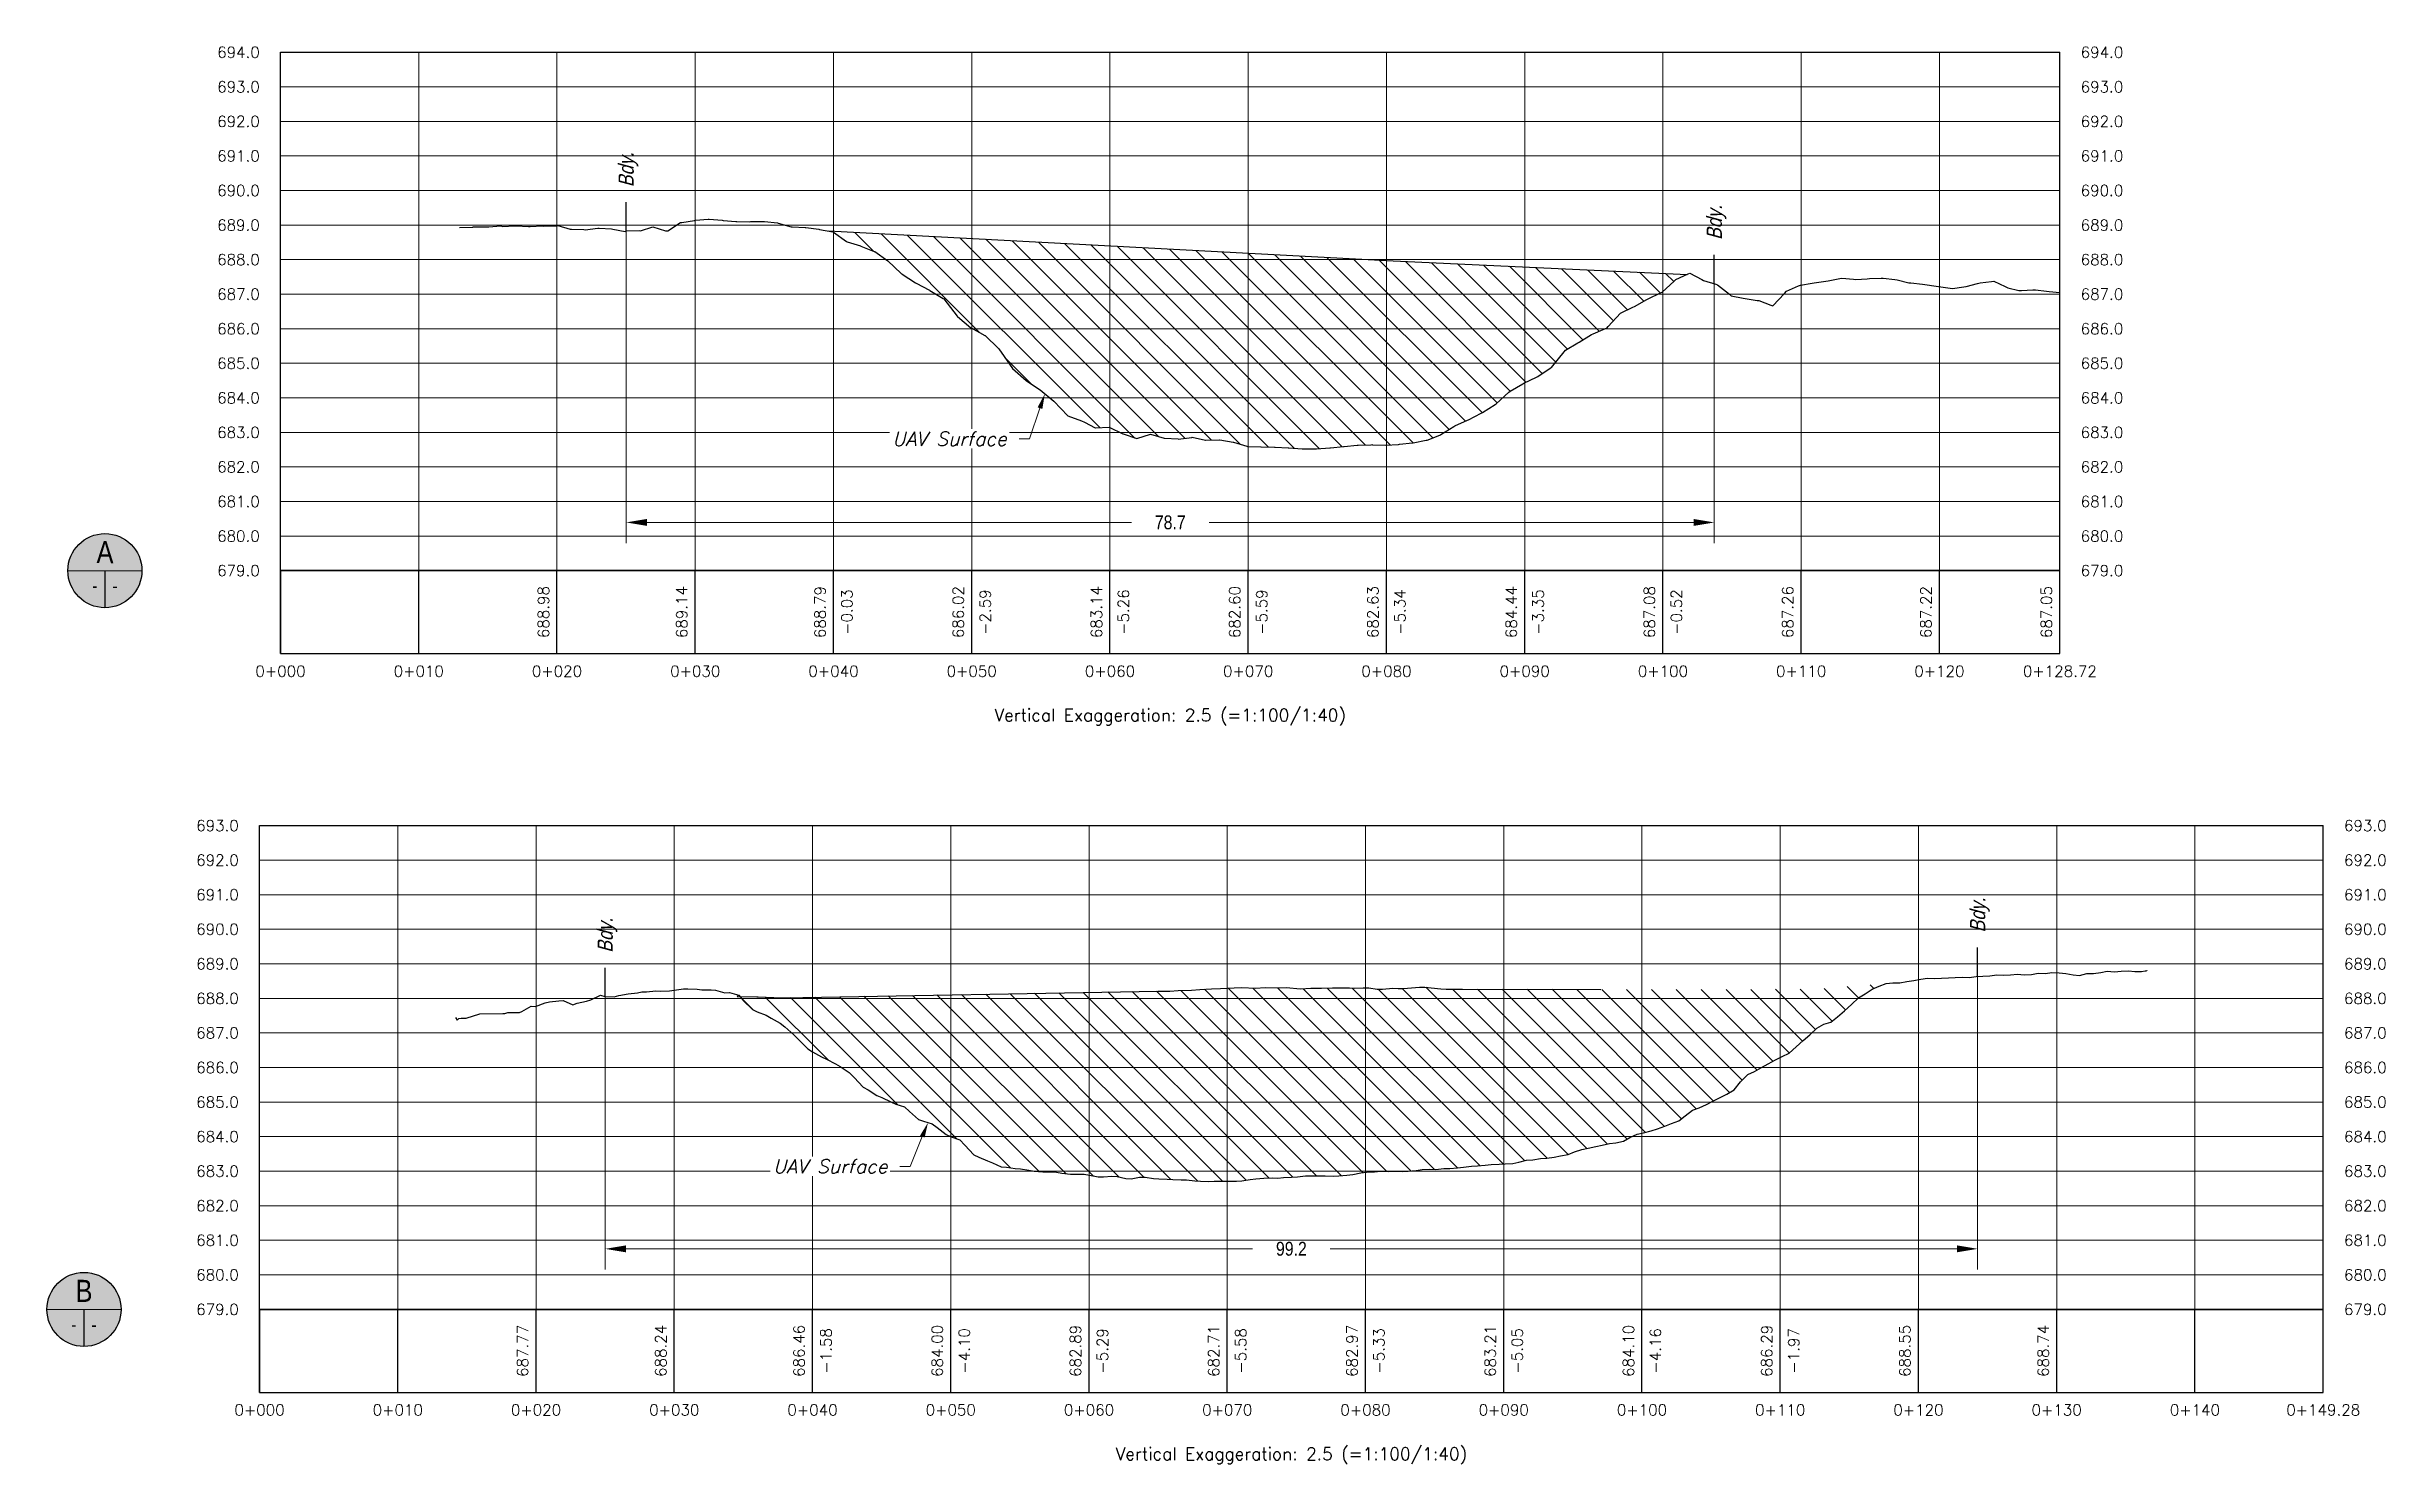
# Model space of a CAD drawing. Extents: x 566948 to 570896, y 6215744 to 6219043.
# Drawn here: x 568831.2 to 569000.3, y 6215932.3 to 6216034.8 of the extents above; entities that cross this region are included whole.
import ezdxf
from ezdxf import colors
from ezdxf.entities.mleader import LeaderData, LeaderLine
from ezdxf.enums import TextEntityAlignment as Align
from ezdxf.math import Vec2, Vec3

# ---------------------------------------------------------------- set-up
doc = ezdxf.new("R2010")
doc.units = 0
doc.header["$LTSCALE"] = 5
doc.linetypes.add('DASHED', pattern=[19.05, 12.7, -6.35])
doc.linetypes.add('foc-LSD', pattern=[8, 5, -3])
for name, color, linetype in [('C-ROAD-CORR-PATT', 150, 'Continuous'), ('C-ROAD-PROF', 1, 'DASHED'), ('C-ROAD-PROF-GRID-MAJR', 8, 'Continuous'), ('C-ROAD-PROF-TEXT', 250, 'Continuous'), ('C-ROAD-PROF-TICK', 7, 'Continuous'), ('C-ROAD-PROF-TITL', 11, 'Continuous'), ('C-ROAD-PROF-TTLB', 5, 'Continuous'), ('M-DESIGN', 250, 'Continuous'), ('M-DETAILS', 250, 'Continuous')]:
    doc.layers.add(name, color=color, linetype=linetype)
doc.styles.add('mapping1', font='calibri.ttf')
doc.styles.add('SIMPLEX', font='ARIALN.TTF')
doc.styles.get("Standard").update_dxf_attribs({"font": 'ARIALN.TTF'})
doc.dimstyles.new('M-PROFILE', dxfattribs={"dimscale": 5, "dimtxt": 0.45, "dimasz": 0.4, "dimexe": 0.2, "dimexo": 0, "dimgap": 0.35, "dimtad": 0, "dimdec": 1, "dimzin": 0, "dimdsep": 46, "dimtxsty": 'SIMPLEX', "dimcen": 0.1, "dimclrd": 256, "dimclre": 256, "dimclrt": 256, "dimaunit": 1, "dimadec": 4, "dimazin": 0, "dimtfac": 0.06, "dimtdec": 1, "dimtofl": 0, "dimtmove": 0, "dimatfit": 1, "dimldrblk": 'NONE', "dimfxl": 0.2, "dimtolj": 1, "dimtzin": 0, "dimlwd": 15, "dimlwe": 15, "dimarcsym": 0})

msp = doc.modelspace()

# ---------------------------------------------------------------- texts
at = {"layer": 'C-ROAD-PROF-TEXT', "color": 250, "linetype": 'Continuous', "lineweight": -3, "char_height": 0.79964}
for s, insert, attachment_point in [('{\\Fsimplex.shx|c0;694.0}', (568846.628, 6216034.436), 6), ('{\\Fsimplex.shx|c0;\\C18;\\c0;694.0}', (568978.286, 6216034.436), 4), ('{\\Fsimplex.shx|c0;693.0}', (568846.628, 6216031.937), 6), ('{\\Fsimplex.shx|c0;\\C18;\\c0;693.0}', (568978.286, 6216031.937), 4), ('{\\Fsimplex.shx|c0;692.0}', (568846.628, 6216029.439), 6), ('{\\Fsimplex.shx|c0;\\C18;\\c0;692.0}', (568978.286, 6216029.439), 4), ('{\\Fsimplex.shx|c0;691.0}', (568846.628, 6216026.94), 6), ('{\\Fsimplex.shx|c0;\\C18;\\c0;691.0}', (568978.286, 6216026.94), 4), ('{\\Fsimplex.shx|c0;690.0}', (568846.628, 6216024.441), 6), ('{\\Fsimplex.shx|c0;\\C18;\\c0;690.0}', (568978.286, 6216024.441), 4), ('{\\Fsimplex.shx|c0;689.0}', (568846.628, 6216021.942), 6), ('{\\Fsimplex.shx|c0;\\C18;\\c0;689.0}', (568978.286, 6216021.942), 4), ('{\\Fsimplex.shx|c0;688.0}', (568846.628, 6216019.443), 6), ('{\\Fsimplex.shx|c0;\\C18;\\c0;688.0}', (568978.286, 6216019.443), 4), ('{\\Fsimplex.shx|c0;687.0}', (568846.628, 6216016.944), 6), ('{\\Fsimplex.shx|c0;\\C18;\\c0;687.0}', (568978.286, 6216016.944), 4), ('{\\Fsimplex.shx|c0;686.0}', (568846.628, 6216014.445), 6), ('{\\Fsimplex.shx|c0;\\C18;\\c0;686.0}', (568978.286, 6216014.445), 4), ('{\\Fsimplex.shx|c0;685.0}', (568846.628, 6216011.946), 6), ('{\\Fsimplex.shx|c0;\\C18;\\c0;685.0}', (568978.286, 6216011.946), 4), ('{\\Fsimplex.shx|c0;684.0}', (568846.628, 6216009.447), 6), ('{\\Fsimplex.shx|c0;\\C18;\\c0;684.0}', (568978.286, 6216009.447), 4), ('{\\Fsimplex.shx|c0;683.0}', (568846.628, 6216006.949), 6), ('{\\Fsimplex.shx|c0;\\C18;\\c0;683.0}', (568978.286, 6216006.949), 4), ('{\\Fsimplex.shx|c0;682.0}', (568846.628, 6216004.45), 6), ('{\\Fsimplex.shx|c0;\\C18;\\c0;682.0}', (568978.286, 6216004.45), 4), ('{\\Fsimplex.shx|c0;681.0}', (568846.628, 6216001.951), 6), ('{\\Fsimplex.shx|c0;\\C18;\\c0;681.0}', (568978.286, 6216001.951), 4), ('{\\Fsimplex.shx|c0;680.0}', (568846.628, 6215999.452), 6), ('{\\Fsimplex.shx|c0;\\C18;\\c0;680.0}', (568978.286, 6215999.452), 4), ('{\\Fsimplex.shx|c0;679.0}', (568846.628, 6215996.953), 6), ('{\\Fsimplex.shx|c0;\\C18;\\c0;679.0}', (568978.286, 6215996.953), 4), ('{\\Fsimplex.shx|c0;0+000}', (568848.128, 6215990.081), 2), ('{\\Fsimplex.shx|c0;0+010}', (568858.124, 6215990.081), 2), ('{\\Fsimplex.shx|c0;0+020}', (568868.119, 6215990.081), 2), ('{\\Fsimplex.shx|c0;0+030}', (568878.115, 6215990.081), 2), ('{\\Fsimplex.shx|c0;0+040}', (568888.11, 6215990.081), 2), ('{\\Fsimplex.shx|c0;0+050}', (568898.106, 6215990.081), 2), ('{\\Fsimplex.shx|c0;0+060}', (568908.101, 6215990.081), 2), ('{\\Fsimplex.shx|c0;0+070}', (568918.097, 6215990.081), 2), ('{\\Fsimplex.shx|c0;0+080}', (568928.093, 6215990.081), 2), ('{\\Fsimplex.shx|c0;0+090}', (568938.088, 6215990.081), 2), ('{\\Fsimplex.shx|c0;0+100}', (568948.084, 6215990.081), 2), ('{\\Fsimplex.shx|c0;0+110}', (568958.079, 6215990.081), 2), ('{\\Fsimplex.shx|c0;0+120}', (568968.075, 6215990.081), 2), ('{\\Fsimplex.shx|c0;0+128.72}', (568976.787, 6215990.081), 2), ('{\\Fsimplex.shx|c0;693.0}', (568845.113, 6215978.514), 6), ('{\\Fsimplex.shx|c0;\\C18;\\c0;693.0}', (568997.328, 6215978.514), 4), ('{\\Fsimplex.shx|c0;692.0}', (568845.113, 6215976.015), 6), ('{\\Fsimplex.shx|c0;\\C18;\\c0;692.0}', (568997.328, 6215976.015), 4), ('{\\Fsimplex.shx|c0;691.0}', (568845.113, 6215973.517), 6), ('{\\Fsimplex.shx|c0;\\C18;\\c0;691.0}', (568997.328, 6215973.517), 4), ('{\\Fsimplex.shx|c0;690.0}', (568845.113, 6215971.018), 6), ('{\\Fsimplex.shx|c0;\\C18;\\c0;690.0}', (568997.328, 6215971.018), 4), ('{\\Fsimplex.shx|c0;689.0}', (568845.113, 6215968.519), 6), ('{\\Fsimplex.shx|c0;\\C18;\\c0;689.0}', (568997.328, 6215968.519), 4), ('{\\Fsimplex.shx|c0;688.0}', (568845.113, 6215966.02), 6), ('{\\Fsimplex.shx|c0;\\C18;\\c0;688.0}', (568997.328, 6215966.02), 4), ('{\\Fsimplex.shx|c0;687.0}', (568845.113, 6215963.521), 6), ('{\\Fsimplex.shx|c0;\\C18;\\c0;687.0}', (568997.328, 6215963.521), 4), ('{\\Fsimplex.shx|c0;686.0}', (568845.113, 6215961.022), 6), ('{\\Fsimplex.shx|c0;\\C18;\\c0;686.0}', (568997.328, 6215961.022), 4), ('{\\Fsimplex.shx|c0;685.0}', (568845.113, 6215958.523), 6), ('{\\Fsimplex.shx|c0;\\C18;\\c0;685.0}', (568997.328, 6215958.523), 4), ('{\\Fsimplex.shx|c0;684.0}', (568845.113, 6215956.024), 6), ('{\\Fsimplex.shx|c0;\\C18;\\c0;684.0}', (568997.328, 6215956.024), 4), ('{\\Fsimplex.shx|c0;683.0}', (568845.113, 6215953.526), 6), ('{\\Fsimplex.shx|c0;\\C18;\\c0;683.0}', (568997.328, 6215953.526), 4), ('{\\Fsimplex.shx|c0;682.0}', (568845.113, 6215951.027), 6), ('{\\Fsimplex.shx|c0;\\C18;\\c0;682.0}', (568997.328, 6215951.027), 4), ('{\\Fsimplex.shx|c0;681.0}', (568845.113, 6215948.528), 6), ('{\\Fsimplex.shx|c0;\\C18;\\c0;681.0}', (568997.328, 6215948.528), 4), ('{\\Fsimplex.shx|c0;680.0}', (568845.113, 6215946.029), 6), ('{\\Fsimplex.shx|c0;\\C18;\\c0;680.0}', (568997.328, 6215946.029), 4), ('{\\Fsimplex.shx|c0;679.0}', (568845.113, 6215943.53), 6), ('{\\Fsimplex.shx|c0;\\C18;\\c0;679.0}', (568997.328, 6215943.53), 4), ('{\\Fsimplex.shx|c0;0+000}', (568846.613, 6215936.658), 2), ('{\\Fsimplex.shx|c0;0+010}', (568856.608, 6215936.658), 2), ('{\\Fsimplex.shx|c0;0+020}', (568866.604, 6215936.658), 2), ('{\\Fsimplex.shx|c0;0+030}', (568876.6, 6215936.658), 2), ('{\\Fsimplex.shx|c0;0+040}', (568886.595, 6215936.658), 2), ('{\\Fsimplex.shx|c0;0+050}', (568896.591, 6215936.658), 2), ('{\\Fsimplex.shx|c0;0+060}', (568906.586, 6215936.658), 2), ('{\\Fsimplex.shx|c0;0+070}', (568916.582, 6215936.658), 2), ('{\\Fsimplex.shx|c0;0+080}', (568926.577, 6215936.658), 2), ('{\\Fsimplex.shx|c0;0+090}', (568936.573, 6215936.658), 2), ('{\\Fsimplex.shx|c0;0+100}', (568946.568, 6215936.658), 2), ('{\\Fsimplex.shx|c0;0+110}', (568956.564, 6215936.658), 2), ('{\\Fsimplex.shx|c0;0+120}', (568966.559, 6215936.658), 2), ('{\\Fsimplex.shx|c0;0+130}', (568976.555, 6215936.658), 2), ('{\\Fsimplex.shx|c0;0+140}', (568986.55, 6215936.658), 2), ('{\\Fsimplex.shx|c0;0+149.28}', (568995.828, 6215936.658), 2)]:
    msp.add_mtext(s, dxfattribs=dict(at, insert=insert, attachment_point=attachment_point))
at = {"layer": 'C-ROAD-PROF-TEXT', "color": 250, "linetype": 'Continuous', "lineweight": -3, "char_height": 0.79964, "rotation": 90}
for s, insert, attachment_point in [('{\\Fsimplex.shx|c0;688.98}', (568867.545, 6215993.954), 8), ('{\\Fsimplex.shx|c0;689.14}', (568877.54, 6215993.954), 8), ('{\\Fsimplex.shx|c0;688.79}', (568887.536, 6215993.954), 8), ('{\\Fsimplex.shx|c0;-0.03}', (568888.685, 6215993.954), 2), ('{\\Fsimplex.shx|c0;686.02}', (568897.531, 6215993.954), 8), ('{\\Fsimplex.shx|c0;-2.59}', (568898.681, 6215993.954), 2), ('{\\Fsimplex.shx|c0;683.14}', (568907.527, 6215993.954), 8), ('{\\Fsimplex.shx|c0;-5.26}', (568908.676, 6215993.954), 2), ('{\\Fsimplex.shx|c0;682.60}', (568917.522, 6215993.954), 8), ('{\\Fsimplex.shx|c0;-5.59}', (568918.672, 6215993.954), 2), ('{\\Fsimplex.shx|c0;682.63}', (568927.518, 6215993.954), 8), ('{\\Fsimplex.shx|c0;-5.34}', (568928.667, 6215993.954), 2), ('{\\Fsimplex.shx|c0;684.44}', (568937.513, 6215993.954), 8), ('{\\Fsimplex.shx|c0;-3.35}', (568938.663, 6215993.954), 2), ('{\\Fsimplex.shx|c0;687.08}', (568947.509, 6215993.954), 8), ('{\\Fsimplex.shx|c0;-0.52}', (568948.658, 6215993.954), 2), ('{\\Fsimplex.shx|c0;687.26}', (568957.504, 6215993.954), 8), ('{\\Fsimplex.shx|c0;687.22}', (568967.5, 6215993.954), 8), ('{\\Fsimplex.shx|c0;687.05}', (568976.212, 6215993.954), 8), ('{\\Fsimplex.shx|c0;687.77}', (568866.029, 6215940.531), 8), ('{\\Fsimplex.shx|c0;688.24}', (568876.025, 6215940.531), 8), ('{\\Fsimplex.shx|c0;686.46}', (568886.02, 6215940.531), 8), ('{\\Fsimplex.shx|c0;-1.58}', (568887.17, 6215940.531), 2), ('{\\Fsimplex.shx|c0;684.00}', (568896.016, 6215940.531), 8), ('{\\Fsimplex.shx|c0;-4.10}', (568897.165, 6215940.531), 2), ('{\\Fsimplex.shx|c0;682.89}', (568906.011, 6215940.531), 8), ('{\\Fsimplex.shx|c0;-5.29}', (568907.161, 6215940.531), 2), ('{\\Fsimplex.shx|c0;682.71}', (568916.007, 6215940.531), 8), ('{\\Fsimplex.shx|c0;-5.58}', (568917.156, 6215940.531), 2), ('{\\Fsimplex.shx|c0;682.97}', (568926.002, 6215940.531), 8), ('{\\Fsimplex.shx|c0;-5.33}', (568927.152, 6215940.531), 2), ('{\\Fsimplex.shx|c0;683.21}', (568935.998, 6215940.531), 8), ('{\\Fsimplex.shx|c0;-5.05}', (568937.148, 6215940.531), 2), ('{\\Fsimplex.shx|c0;684.10}', (568945.994, 6215940.531), 8), ('{\\Fsimplex.shx|c0;-4.16}', (568947.143, 6215940.531), 2), ('{\\Fsimplex.shx|c0;686.29}', (568955.989, 6215940.531), 8), ('{\\Fsimplex.shx|c0;-1.97}', (568957.139, 6215940.531), 2), ('{\\Fsimplex.shx|c0;688.55}', (568965.985, 6215940.531), 8), ('{\\Fsimplex.shx|c0;688.74}', (568975.98, 6215940.531), 8)]:
    msp.add_mtext(s, dxfattribs=dict(at, insert=insert, attachment_point=attachment_point))
at = {"layer": 'C-ROAD-PROF-TITL', "color": 250, "linetype": 'Continuous', "lineweight": -3, "char_height": 0.8996, "attachment_point": 2}
for insert in [(568912.457, 6215986.958), (568921.221, 6215933.534)]:
    msp.add_mtext('{\\Fsimplex.shx|c0;\\C18;\\c0;Vertical Exaggeration: 2.5 (=1:100/1:40)}', dxfattribs=dict(at, insert=insert))

# ---------------------------------------------------------------- blocks, each defined once
blk = doc.blocks.new('M-MATCH')
at = {"layer": 'M-DETAILS', "true_color": 0xffffff}
h = blk.add_hatch(color=7, dxfattribs=at)
h.dxf.hatch_style = 1
edge = h.paths.add_edge_path()
edge.add_arc((0, 0), 5.36, 0, 360)
at = {"layer": 'M-DETAILS', "flags": 128}
for points in [[(-5.36, 0), (5.36, 0)], [(0, 0), (0, -5.36)]]:
    blk.add_lwpolyline(points, dxfattribs=at)
at = {"layer": 'M-DETAILS'}
blk.add_circle((0, 0), 5.36, dxfattribs=at)
at = {"style": 'SIMPLEX'}
blk.add_attdef('A', text='', height=3.2, dxfattribs=at).set_placement((0, 2.68), align=Align.MIDDLE_CENTER)
blk.add_attdef('0', text='', height=2, dxfattribs=at).set_placement((-1.08, -2.18), align=Align.MIDDLE_RIGHT)
blk.add_attdef('0', text='', height=2, dxfattribs=at).set_placement((1.08, -2.18), align=Align.MIDDLE_LEFT)
blk = doc.blocks.new('M-FEATURE')
at = {"layer": 'M-DETAILS', "flags": 128}
blk.add_lwpolyline([(0, 0), (0, 4.19)], dxfattribs=at)
at = {"style": 'SIMPLEX', "oblique": 15}
blk.add_attdef('FEATURE', text='', height=2.2, rotation=90, dxfattribs=at).set_placement((0, 6.34), align=Align.MIDDLE_LEFT)
blk = doc.blocks.new('*D446')
at = {"layer": 'M-DETAILS', "linetype": 'Continuous', "lineweight": 15, "transparency": 16777216}
for p, q in [((568873.12, 6216021.51), (568873.12, 6215998.94)), ((568951.8, 6216017.7), (568951.8, 6215998.94)), ((568874.62, 6216000.44), (568909.65, 6216000.44)), ((568950.3, 6216000.44), (568915.27, 6216000.44))]:
    blk.add_line(p, q, dxfattribs=at)
at = {"layer": 'M-DETAILS', "transparency": 16777216}
for points in [[(568874.62, 6216000.69), (568874.62, 6216000.19), (568873.12, 6216000.44)], [(568950.3, 6216000.69), (568950.3, 6216000.19), (568951.8, 6216000.44)]]:
    blk.add_solid(points, dxfattribs=at)
at = {"layer": 'M-DETAILS', "lineweight": 20, "transparency": 16777216, "insert": (568912.46, 6216000.44), "char_height": 1, "attachment_point": 5, "style": 'SIMPLEX'}
blk.add_mtext('\\A1;78.7', dxfattribs=at)
blk = doc.blocks.new('_None')
blk = doc.blocks.new('*D447')
at = {"layer": 'M-DETAILS', "linetype": 'Continuous', "lineweight": 15, "transparency": 16777216}
for p, q in [((568970.84, 6215967.62), (568970.84, 6215946.41)), ((568871.6, 6215966.15), (568871.6, 6215946.41)), ((568873.1, 6215947.91), (568918.41, 6215947.91)), ((568969.34, 6215947.91), (568924.03, 6215947.91))]:
    blk.add_line(p, q, dxfattribs=at)
at = {"layer": 'M-DETAILS', "transparency": 16777216}
for points in [[(568873.1, 6215948.16), (568873.1, 6215947.66), (568871.6, 6215947.91)], [(568969.34, 6215948.16), (568969.34, 6215947.66), (568970.84, 6215947.91)]]:
    blk.add_solid(points, dxfattribs=at)
at = {"layer": 'M-DETAILS', "lineweight": 20, "transparency": 16777216, "insert": (568921.22, 6215947.91), "char_height": 1, "attachment_point": 5, "style": 'SIMPLEX'}
blk.add_mtext('\\A1;99.2', dxfattribs=at)

# ---------------------------------------------------------------- dimensions: what is measured, and where the dimension line sits
at = {"layer": 'M-DETAILS', "lineweight": 20}
dim = msp.add_linear_dim(base=(568951.798, 6216000.439), p1=(568873.117, 6216021.51), p2=(568951.798, 6216017.697), dimstyle='M-PROFILE', override={"dimtxt": 0.2, "dimasz": 0.3, "dimexe": 0.3}, dxfattribs=at)
dim.commit()
dim.dimension.update_dxf_attribs({"geometry": '*D446', "text_midpoint": (568912.457, 6216000.439)})

# ---------------------------------------------------------------- hatches: boundary and pattern name
at = {"layer": 'C-ROAD-CORR-PATT', "linetype": 'Continuous', "lineweight": 15, "true_color": 0xffc6b3}
h = msp.add_hatch(dxfattribs=at)
h.set_pattern_fill('ANSI31', color=31, scale=0.399822, angle=90, style=0)
h.set_pattern_definition([(135, (568887.761, 6216021.51), (-0.897625, -0.897625), [])])
h.paths.add_polyline_path([(568887.761, 6216021.51), (568887.761, 6216021.517), (568928.57, 6216019.347), (568949.829, 6216018.373), (568949.027, 6216018.006), (568948.908, 6216017.893), (568948.027, 6216017.091), (568947.911, 6216017.04), (568947.027, 6216016.616), (568946.915, 6216016.552), (568946.028, 6216016.051), (568945.918, 6216016.005), (568945.028, 6216015.576), (568944.134, 6216014.619), (568944.029, 6216014.494), (568943.924, 6216014.456), (568943.029, 6216014.077), (568942.928, 6216014.019), (568942.03, 6216013.482), (568941.931, 6216013.427), (568941.03, 6216012.895), (568940.934, 6216012.768), (568940.03, 6216011.645), (568939.937, 6216011.589), (568939.031, 6216011.004), (568938.94, 6216010.955), (568938.031, 6216010.514), (568937.944, 6216010.472), (568937.032, 6216009.941), (568936.947, 6216009.855), (568936.032, 6216009.024), (568935.95, 6216008.971), (568935.033, 6216008.391), (568934.953, 6216008.35), (568934.033, 6216007.859), (568933.956, 6216007.827), (568933.034, 6216007.424), (568932.96, 6216007.374), (568932.034, 6216006.787), (568931.963, 6216006.758), (568931.034, 6216006.398), (568930.966, 6216006.38), (568930.035, 6216006.188), (568929.969, 6216006.187), (568929.035, 6216006.091), (568928.972, 6216006.084), (568928.036, 6216006.02), (568927.094, 6216006.06), (568927.036, 6216006.063), (568926.979, 6216006.062), (568926.037, 6216006.032), (568925.982, 6216006.027), (568925.037, 6216005.926), (568924.985, 6216005.922), (568924.038, 6216005.841), (568923.988, 6216005.834), (568923.038, 6216005.75), (568922.992, 6216005.75), (568922.038, 6216005.768), (568921.995, 6216005.771), (568921.039, 6216005.831), (568920.998, 6216005.834), (568920.039, 6216005.892), (568920.001, 6216005.891), (568919.04, 6216005.91), (568919.004, 6216005.91), (568918.04, 6216005.941), (568918.008, 6216005.952), (568917.041, 6216006.233), (568917.011, 6216006.239), (568916.041, 6216006.411), (568916.014, 6216006.41), (568915.042, 6216006.378), (568915.017, 6216006.382), (568914.042, 6216006.595), (568914.02, 6216006.592), (568913.042, 6216006.472), (568913.024, 6216006.474), (568912.043, 6216006.537), (568912.027, 6216006.542), (568911.043, 6216006.826), (568911.03, 6216006.821), (568910.044, 6216006.497), (568909.052, 6216006.845), (568909.044, 6216006.847), (568909.037, 6216006.851), (568908.045, 6216007.324), (568908.04, 6216007.324), (568907.045, 6216007.289), (568907.043, 6216007.29), (568906.265, 6216007.681), (568906.046, 6216007.791), (568906.046, 6216007.791), (568905.049, 6216008.148), (568905.046, 6216008.149), (568904.053, 6216009.208), (568904.046, 6216009.215), (568903.056, 6216010.024), (568903.047, 6216010.031), (568902.059, 6216010.68), (568902.047, 6216010.691), (568901.062, 6216011.564), (568901.048, 6216011.577), (568900.065, 6216012.998), (568900.048, 6216013.02), (568899.069, 6216013.948), (568899.049, 6216013.968), (568898.072, 6216014.51), (568898.049, 6216014.523), (568897.075, 6216015.325), (568897.05, 6216015.345), (568896.078, 6216016.597), (568896.05, 6216016.635), (568895.081, 6216017.221), (568895.05, 6216017.238), (568894.085, 6216017.753), (568894.051, 6216017.771), (568893.088, 6216018.383), (568893.051, 6216018.405), (568893.015, 6216018.444), (568892.052, 6216019.35), (568891.094, 6216020.023), (568891.052, 6216020.043), (568890.097, 6216020.419), (568890.053, 6216020.434), (568889.101, 6216020.74), (568889.053, 6216020.755), (568888.104, 6216021.427), (568888.053, 6216021.458)])
h = msp.add_hatch(dxfattribs=at)
h.set_pattern_fill('ANSI31', color=31, scale=0.399822, angle=90, style=0)
h.set_pattern_definition([(135, (568881.3306, 6215966.1658), (-0.897625, -0.897625), [])])
h.paths.add_polyline_path([(568881.331, 6215966.166), (568882.571, 6215966.14), (568882.657, 6215966.142), (568884.368, 6215966.052), (568884.552, 6215966.072), (568911.561, 6215966.551), (568912.439, 6215966.555), (568913.035, 6215966.582), (568913.987, 6215966.615), (568914.594, 6215966.659), (568915.44, 6215966.708), (568916.086, 6215966.726), (568917.073, 6215966.787), (568917.627, 6215966.807), (568918.636, 6215966.762), (568919.331, 6215966.804), (568920.339, 6215966.781), (568920.84, 6215966.821), (568921.887, 6215966.711), (568922.631, 6215966.766), (568923.392, 6215966.753), (568924.203, 6215966.789), (568924.806, 6215966.782), (568925.41, 6215966.774), (568925.807, 6215966.769), (568926.412, 6215966.777), (568926.808, 6215966.778), (568927.413, 6215966.679), (568927.809, 6215966.684), (568928.544, 6215966.753), (568928.939, 6215966.748), (568929.334, 6215966.74), (568930.476, 6215966.823), (568930.87, 6215966.834), (568932.026, 6215966.707), (568932.419, 6215966.693), (568932.813, 6215966.688), (568933.58, 6215966.686), (568955.131, 6215966.659), (568956.44, 6215966.684), (568956.847, 6215966.65), (568957.183, 6215966.665), (568958.51, 6215966.705), (568958.813, 6215966.739), (568960.233, 6215966.734), (568960.46, 6215966.747), (568961.879, 6215966.963), (568962.007, 6215966.97), (568963.771, 6215967.037), (568963.809, 6215967.036), (568964.11, 6215967.051), (568963.716, 6215966.9), (568963.219, 6215966.697), (568962.715, 6215966.352), (568962.22, 6215966.057), (568961.713, 6215965.586), (568961.22, 6215965.124), (568960.712, 6215964.682), (568960.221, 6215964.307), (568959.71, 6215964.168), (568959.221, 6215963.875), (568958.709, 6215963.39), (568958.221, 6215962.986), (568957.707, 6215962.509), (568957.222, 6215962.06), (568956.706, 6215961.831), (568956.222, 6215961.575), (568955.704, 6215961.282), (568955.223, 6215961.013), (568954.703, 6215960.725), (568954.223, 6215960.525), (568953.701, 6215959.994), (568953.224, 6215959.406), (568952.7, 6215959.101), (568952.224, 6215958.857), (568951.698, 6215958.591), (568951.225, 6215958.359), (568950.697, 6215958.117), (568950.225, 6215957.937), (568949.695, 6215957.53), (568949.225, 6215957.157), (568948.694, 6215956.964), (568948.226, 6215956.79), (568947.692, 6215956.6), (568947.226, 6215956.434), (568946.691, 6215956.306), (568946.227, 6215956.2), (568945.689, 6215955.952), (568945.227, 6215955.701), (568944.688, 6215955.585), (568944.228, 6215955.518), (568943.686, 6215955.409), (568943.228, 6215955.318), (568942.685, 6215955.189), (568942.229, 6215955.106), (568941.683, 6215954.914), (568941.229, 6215954.731), (568940.682, 6215954.631), (568940.229, 6215954.545), (568939.68, 6215954.478), (568939.23, 6215954.436), (568938.679, 6215954.346), (568938.23, 6215954.314), (568937.677, 6215954.178), (568937.231, 6215954.087), (568936.676, 6215954.055), (568936.231, 6215954.04), (568935.674, 6215954.006), (568935.232, 6215953.969), (568934.673, 6215953.924), (568934.232, 6215953.897), (568933.671, 6215953.82), (568933.233, 6215953.775), (568932.67, 6215953.727), (568932.233, 6215953.717), (568931.668, 6215953.656), (568931.233, 6215953.681), (568930.667, 6215953.658), (568930.234, 6215953.586), (568929.665, 6215953.539), (568929.234, 6215953.51), (568928.664, 6215953.525), (568928.235, 6215953.511), (568927.662, 6215953.531), (568927.235, 6215953.481), (568926.661, 6215953.458), (568926.236, 6215953.409), (568925.659, 6215953.297), (568925.236, 6215953.236), (568924.658, 6215953.191), (568924.237, 6215953.174), (568923.656, 6215953.186), (568923.237, 6215953.182), (568922.655, 6215953.189), (568922.237, 6215953.198), (568921.653, 6215953.121), (568921.238, 6215953.088), (568920.652, 6215953.065), (568920.238, 6215953.027), (568919.827, 6215953.048), (568919.239, 6215953.027), (568918.649, 6215952.983), (568918.239, 6215952.936), (568917.647, 6215952.837), (568917.24, 6215952.81), (568916.646, 6215952.804), (568916.24, 6215952.81), (568915.644, 6215952.802), (568915.241, 6215952.775), (568914.643, 6215952.807), (568914.241, 6215952.834), (568913.641, 6215952.898), (568913.241, 6215952.902), (568912.64, 6215952.934), (568912.242, 6215952.942), (568911.638, 6215952.974), (568911.242, 6215952.986), (568910.637, 6215953.101), (568910.243, 6215953.093), (568909.635, 6215952.976), (568909.243, 6215953.007), (568908.634, 6215953.131), (568908.244, 6215953.165), (568907.632, 6215953.119), (568907.244, 6215953.107), (568906.631, 6215953.24), (568906.245, 6215953.316), (568905.629, 6215953.311), (568905.245, 6215953.3), (568904.628, 6215953.392), (568904.245, 6215953.446), (568903.626, 6215953.475), (568903.246, 6215953.481), (568902.625, 6215953.52), (568902.246, 6215953.607), (568901.623, 6215953.707), (568901.247, 6215953.722), (568900.622, 6215953.819), (568900.247, 6215953.846), (568899.62, 6215954.128), (568899.248, 6215954.267), (568898.619, 6215954.551), (568898.248, 6215954.711), (568897.617, 6215955.396), (568897.249, 6215955.802), (568896.616, 6215956.019), (568896.249, 6215956.178), (568895.614, 6215956.679), (568895.249, 6215956.958), (568894.613, 6215957.144), (568894.25, 6215957.252), (568893.611, 6215957.831), (568893.25, 6215958.172), (568892.61, 6215958.379), (568892.251, 6215958.542), (568891.608, 6215958.845), (568891.251, 6215959.011), (568890.607, 6215959.403), (568890.252, 6215959.594), (568889.605, 6215960.293), (568889.252, 6215960.67), (568888.604, 6215961.091), (568888.253, 6215961.291), (568887.602, 6215961.622), (568887.253, 6215961.794), (568886.601, 6215962.159), (568886.253, 6215962.372), (568885.599, 6215963.023), (568885.254, 6215963.386), (568884.598, 6215963.96), (568884.254, 6215964.224), (568883.596, 6215964.6), (568883.255, 6215964.811), (568882.595, 6215965.049), (568882.255, 6215965.23), (568881.593, 6215965.843)])
at = {"layer": 'C-ROAD-CORR-PATT', "linetype": 'Continuous', "lineweight": 15, "true_color": 0xb3daff}
h = msp.add_hatch(dxfattribs=at)
h.set_pattern_fill('ANSI31', color=141, scale=0.399822, style=0)
h.set_pattern_definition([(45, (568881.1515, 6215966.1695), (-0.8976, 0.8976), [])])
h.paths.add_polyline_path([(568881.151, 6215966.169), (568881.151, 6215966.289), (568881.256, 6215966.258), (568881.331, 6215966.166)])

# ---------------------------------------------------------------- linework, layer by layer
at = {"layer": 'C-ROAD-PROF', "color": 250, "linetype": 'foc-LSD', "lineweight": -3, "ltscale": 2.5, "flags": 128}
for points in [[(568887.761, 6216021.517), (568928.57, 6216019.347), (568949.857, 6216018.372)], [(568881.151, 6215966.169), (568882.571, 6215966.14), (568882.657, 6215966.142), (568884.368, 6215966.052), (568884.552, 6215966.072), (568911.561, 6215966.551), (568912.439, 6215966.555), (568913.035, 6215966.582), (568913.987, 6215966.615), (568914.594, 6215966.659), (568915.44, 6215966.708), (568916.086, 6215966.726), (568917.073, 6215966.787), (568917.627, 6215966.807), (568918.636, 6215966.762), (568919.331, 6215966.804), (568920.339, 6215966.781), (568920.84, 6215966.821), (568921.887, 6215966.711), (568922.631, 6215966.766), (568923.392, 6215966.753), (568924.203, 6215966.789), (568924.806, 6215966.782), (568925.41, 6215966.774), (568925.807, 6215966.769), (568926.412, 6215966.777), (568926.808, 6215966.778), (568927.413, 6215966.679), (568927.809, 6215966.684), (568928.544, 6215966.753), (568928.939, 6215966.748), (568929.334, 6215966.74), (568930.476, 6215966.823), (568930.87, 6215966.834), (568932.026, 6215966.707), (568932.419, 6215966.693), (568932.813, 6215966.688), (568933.58, 6215966.686), (568955.131, 6215966.659), (568956.44, 6215966.684), (568956.847, 6215966.65), (568957.183, 6215966.665), (568958.51, 6215966.705), (568958.813, 6215966.739), (568960.233, 6215966.734), (568960.46, 6215966.747), (568961.879, 6215966.963), (568962.007, 6215966.97), (568963.771, 6215967.037), (568963.809, 6215967.036), (568964.337, 6215967.063)]]:
    msp.add_lwpolyline(points, dxfattribs=at)
at = {"layer": 'C-ROAD-PROF-GRID-MAJR', "color": 254, "linetype": 'Continuous', "lineweight": 15, "true_color": 0xcccccc}
for p, q in [((568848.128, 6216034.436), (568976.787, 6216034.436)), ((568848.128, 6215996.953), (568848.128, 6216034.436)), ((568858.124, 6215996.953), (568858.124, 6216034.436)), ((568868.119, 6215996.953), (568868.119, 6216034.436)), ((568878.115, 6215996.953), (568878.115, 6216034.436)), ((568888.11, 6215996.953), (568888.11, 6216034.436)), ((568898.106, 6215996.953), (568898.106, 6216034.436)), ((568908.101, 6215996.953), (568908.101, 6216034.436)), ((568918.097, 6215996.953), (568918.097, 6216034.436)), ((568928.093, 6215996.953), (568928.093, 6216034.436)), ((568938.088, 6215996.953), (568938.088, 6216034.436)), ((568948.084, 6215996.953), (568948.084, 6216034.436)), ((568958.079, 6215996.953), (568958.079, 6216034.436)), ((568968.075, 6215996.953), (568968.075, 6216034.436)), ((568976.787, 6215996.953), (568976.787, 6216034.436)), ((568848.128, 6216031.937), (568976.787, 6216031.937)), ((568848.128, 6216029.439), (568976.787, 6216029.439)), ((568848.128, 6216026.94), (568976.787, 6216026.94)), ((568848.128, 6216024.441), (568976.787, 6216024.441)), ((568848.128, 6216021.942), (568976.787, 6216021.942)), ((568848.128, 6216019.443), (568976.787, 6216019.443)), ((568848.128, 6216016.944), (568976.787, 6216016.944)), ((568848.128, 6216014.445), (568976.787, 6216014.445)), ((568848.128, 6216011.946), (568976.787, 6216011.946)), ((568848.128, 6216009.447), (568976.787, 6216009.447)), ((568848.128, 6216006.949), (568976.787, 6216006.949)), ((568848.128, 6216004.45), (568976.787, 6216004.45)), ((568848.128, 6216001.951), (568976.787, 6216001.951)), ((568848.128, 6215999.452), (568976.787, 6215999.452)), ((568848.128, 6215996.953), (568976.787, 6215996.953)), ((568846.613, 6215978.514), (568995.828, 6215978.514)), ((568846.613, 6215943.53), (568846.613, 6215978.514)), ((568856.608, 6215943.53), (568856.608, 6215978.514)), ((568866.604, 6215943.53), (568866.604, 6215978.514)), ((568876.6, 6215943.53), (568876.6, 6215978.514)), ((568886.595, 6215943.53), (568886.595, 6215978.514)), ((568896.591, 6215943.53), (568896.591, 6215978.514)), ((568906.586, 6215943.53), (568906.586, 6215978.514)), ((568916.582, 6215943.53), (568916.582, 6215978.514)), ((568926.577, 6215943.53), (568926.577, 6215978.514)), ((568936.573, 6215943.53), (568936.573, 6215978.514)), ((568946.568, 6215943.53), (568946.568, 6215978.514)), ((568956.564, 6215943.53), (568956.564, 6215978.514)), ((568966.559, 6215943.53), (568966.559, 6215978.514)), ((568976.555, 6215943.53), (568976.555, 6215978.514)), ((568986.55, 6215943.53), (568986.55, 6215978.514)), ((568995.828, 6215943.53), (568995.828, 6215978.514)), ((568846.613, 6215976.015), (568995.828, 6215976.015)), ((568846.613, 6215973.517), (568995.828, 6215973.517)), ((568846.613, 6215971.018), (568995.828, 6215971.018)), ((568846.613, 6215968.519), (568995.828, 6215968.519)), ((568846.613, 6215966.02), (568995.828, 6215966.02)), ((568846.613, 6215963.521), (568995.828, 6215963.521)), ((568846.613, 6215961.022), (568995.828, 6215961.022)), ((568846.613, 6215958.523), (568995.828, 6215958.523)), ((568846.613, 6215956.024), (568995.828, 6215956.024)), ((568846.613, 6215953.526), (568995.828, 6215953.526)), ((568846.613, 6215951.027), (568995.828, 6215951.027)), ((568846.613, 6215948.528), (568995.828, 6215948.528)), ((568846.613, 6215946.029), (568995.828, 6215946.029)), ((568846.613, 6215943.53), (568995.828, 6215943.53))]:
    msp.add_line(p, q, dxfattribs=at)
at = {"layer": 'C-ROAD-PROF-TICK', "color": 250, "linetype": 'Continuous', "lineweight": -3}
for p, q in [((568848.128, 6215990.956), (568848.128, 6215996.953)), ((568858.124, 6215990.956), (568858.124, 6215996.953)), ((568868.119, 6215990.956), (568868.119, 6215996.953)), ((568878.115, 6215990.956), (568878.115, 6215996.953)), ((568888.11, 6215990.956), (568888.11, 6215996.953)), ((568898.106, 6215990.956), (568898.106, 6215996.953)), ((568908.101, 6215990.956), (568908.101, 6215996.953)), ((568918.097, 6215990.956), (568918.097, 6215996.953)), ((568928.093, 6215990.956), (568928.093, 6215996.953)), ((568938.088, 6215990.956), (568938.088, 6215996.953)), ((568948.084, 6215990.956), (568948.084, 6215996.953)), ((568958.079, 6215990.956), (568958.079, 6215996.953)), ((568968.075, 6215990.956), (568968.075, 6215996.953)), ((568976.787, 6215990.956), (568976.787, 6215996.953)), ((568846.613, 6215937.533), (568846.613, 6215943.53)), ((568856.608, 6215937.533), (568856.608, 6215943.53)), ((568866.604, 6215937.533), (568866.604, 6215943.53)), ((568876.6, 6215937.533), (568876.6, 6215943.53)), ((568886.595, 6215937.533), (568886.595, 6215943.53)), ((568896.591, 6215937.533), (568896.591, 6215943.53)), ((568906.586, 6215937.533), (568906.586, 6215943.53)), ((568916.582, 6215937.533), (568916.582, 6215943.53)), ((568926.577, 6215937.533), (568926.577, 6215943.53)), ((568936.573, 6215937.533), (568936.573, 6215943.53)), ((568946.568, 6215937.533), (568946.568, 6215943.53)), ((568956.564, 6215937.533), (568956.564, 6215943.53)), ((568966.559, 6215937.533), (568966.559, 6215943.53)), ((568976.555, 6215937.533), (568976.555, 6215943.53)), ((568986.55, 6215937.533), (568986.55, 6215943.53)), ((568995.828, 6215937.533), (568995.828, 6215943.53))]:
    msp.add_line(p, q, dxfattribs=at)
at = {"layer": 'C-ROAD-PROF-TTLB', "color": 250, "linetype": 'Continuous', "lineweight": -3}
for p, q in [((568848.128, 6215996.953), (568848.128, 6216034.436)), ((568848.128, 6216034.436), (568976.787, 6216034.436)), ((568976.787, 6215996.953), (568976.787, 6216034.436)), ((568848.128, 6215996.953), (568976.787, 6215996.953)), ((568846.613, 6215943.53), (568846.613, 6215978.514)), ((568846.613, 6215978.514), (568995.828, 6215978.514)), ((568995.828, 6215943.53), (568995.828, 6215978.514)), ((568846.613, 6215943.53), (568995.828, 6215943.53))]:
    msp.add_line(p, q, dxfattribs=at)
for points in [[(568848.128, 6215990.956), (568976.787, 6215990.956), (568976.787, 6215996.953), (568848.128, 6215996.953)], [(568846.613, 6215937.533), (568995.828, 6215937.533), (568995.828, 6215943.53), (568846.613, 6215943.53)]]:
    msp.add_3dface(points, dxfattribs=at)
at = {"layer": 'M-DESIGN', "color": 250, "linetype": 'Continuous', "lineweight": -3, "ltscale": 1.5, "flags": 128}
for points in [[(568861.065, 6216021.763), (568862.024, 6216021.794), (568862.065, 6216021.826), (568862.187, 6216021.826), (568863.065, 6216021.826), (568863.184, 6216021.823), (568864.064, 6216021.883), (568864.181, 6216021.843), (568865.064, 6216021.892), (568865.178, 6216021.895), (568866.063, 6216021.838), (568866.174, 6216021.851), (568867.063, 6216021.882), (568867.171, 6216021.864), (568868.062, 6216021.895), (568868.168, 6216021.905), (568869.062, 6216021.656), (568869.165, 6216021.655), (568870.061, 6216021.62), (568870.162, 6216021.594), (568871.061, 6216021.712), (568871.158, 6216021.715), (568872.061, 6216021.659), (568872.155, 6216021.649), (568873.06, 6216021.483), (568873.152, 6216021.526), (568874.06, 6216021.542), (568874.149, 6216021.532), (568875.059, 6216021.825), (568875.975, 6216021.524), (568876.059, 6216021.518), (568876.142, 6216021.537), (568877.058, 6216022.118), (568877.139, 6216022.132), (568878.058, 6216022.278), (568878.136, 6216022.289), (568879.057, 6216022.361), (568879.133, 6216022.359), (568880.057, 6216022.291), (568880.13, 6216022.279), (568881.057, 6216022.2), (568881.126, 6216022.193), (568882.056, 6216022.188), (568882.123, 6216022.193), (568883.056, 6216022.199), (568883.12, 6216022.195), (568884.055, 6216022.098), (568884.117, 6216022.085), (568885.055, 6216021.825), (568885.113, 6216021.821), (568886.054, 6216021.764), (568886.11, 6216021.755), (568887.054, 6216021.644), (568887.107, 6216021.626), (568888.053, 6216021.458), (568888.104, 6216021.427), (568889.053, 6216020.755), (568889.101, 6216020.74), (568890.053, 6216020.434), (568890.097, 6216020.419), (568891.052, 6216020.043), (568891.094, 6216020.023), (568892.052, 6216019.35), (568893.015, 6216018.444), (568893.051, 6216018.405), (568893.088, 6216018.383), (568894.051, 6216017.771), (568894.085, 6216017.753), (568895.05, 6216017.238), (568895.081, 6216017.221), (568896.05, 6216016.635), (568896.078, 6216016.597), (568897.05, 6216015.345), (568897.075, 6216015.325), (568898.049, 6216014.523), (568898.072, 6216014.51), (568899.049, 6216013.968), (568899.069, 6216013.948), (568900.048, 6216013.02), (568900.065, 6216012.998), (568901.048, 6216011.577), (568901.062, 6216011.564), (568902.047, 6216010.691), (568902.059, 6216010.68), (568903.047, 6216010.031), (568903.056, 6216010.024), (568904.046, 6216009.215), (568904.053, 6216009.208), (568905.046, 6216008.149), (568905.049, 6216008.148), (568906.046, 6216007.791), (568906.046, 6216007.791), (568906.265, 6216007.681), (568907.043, 6216007.29), (568907.045, 6216007.289), (568908.04, 6216007.324), (568908.045, 6216007.324), (568909.037, 6216006.851), (568909.044, 6216006.847), (568909.052, 6216006.845), (568910.044, 6216006.497), (568911.03, 6216006.821), (568911.043, 6216006.826), (568912.027, 6216006.542), (568912.043, 6216006.537), (568913.024, 6216006.474), (568913.042, 6216006.472), (568914.02, 6216006.592), (568914.042, 6216006.595), (568915.017, 6216006.382), (568915.042, 6216006.378), (568916.014, 6216006.41), (568916.041, 6216006.411), (568917.011, 6216006.239), (568917.041, 6216006.233), (568918.008, 6216005.952), (568918.04, 6216005.941), (568919.004, 6216005.91), (568919.04, 6216005.91), (568920.001, 6216005.891), (568920.039, 6216005.892), (568920.998, 6216005.834), (568921.039, 6216005.831), (568921.995, 6216005.771), (568922.038, 6216005.768), (568922.992, 6216005.75), (568923.038, 6216005.75), (568923.988, 6216005.834), (568924.038, 6216005.841), (568924.985, 6216005.922), (568925.037, 6216005.926), (568925.982, 6216006.027), (568926.037, 6216006.032), (568926.979, 6216006.062), (568927.036, 6216006.063), (568927.094, 6216006.06), (568928.036, 6216006.02), (568928.972, 6216006.084), (568929.035, 6216006.091), (568929.969, 6216006.187), (568930.035, 6216006.188), (568930.966, 6216006.38), (568931.034, 6216006.398), (568931.963, 6216006.758), (568932.034, 6216006.787), (568932.96, 6216007.374), (568933.034, 6216007.424), (568933.956, 6216007.827), (568934.033, 6216007.859), (568934.953, 6216008.35), (568935.033, 6216008.391), (568935.95, 6216008.971), (568936.032, 6216009.024), (568936.947, 6216009.855), (568937.032, 6216009.941), (568937.944, 6216010.472), (568938.031, 6216010.514), (568938.94, 6216010.955), (568939.031, 6216011.004), (568939.937, 6216011.589), (568940.03, 6216011.645), (568940.934, 6216012.768), (568941.03, 6216012.895), (568941.931, 6216013.427), (568942.03, 6216013.482), (568942.928, 6216014.019), (568943.029, 6216014.077), (568943.924, 6216014.456), (568944.029, 6216014.494), (568944.134, 6216014.619), (568945.028, 6216015.576), (568945.918, 6216016.005), (568946.028, 6216016.051), (568946.915, 6216016.552), (568947.027, 6216016.616), (568947.911, 6216017.04), (568948.027, 6216017.091), (568948.908, 6216017.893), (568949.027, 6216018.006), (568949.905, 6216018.408), (568950.026, 6216018.454), (568950.902, 6216018), (568951.026, 6216017.946), (568951.899, 6216017.664), (568952.025, 6216017.627), (568952.895, 6216016.934), (568953.025, 6216016.819), (568953.892, 6216016.658), (568954.024, 6216016.624), (568954.889, 6216016.491), (568955.024, 6216016.482), (568955.886, 6216016.149), (568956.023, 6216016.1), (568956.883, 6216017.004), (568957.023, 6216017.158), (568957.879, 6216017.537), (568958.023, 6216017.59), (568958.876, 6216017.743), (568959.022, 6216017.769), (568959.873, 6216017.896), (568960.022, 6216017.917), (568960.87, 6216018.07), (568961.021, 6216018.102), (568961.867, 6216018.019), (568962.021, 6216018.003), (568962.863, 6216018.061), (568963.02, 6216018.068), (568963.86, 6216018.095), (568964.02, 6216018.11), (568964.857, 6216018.009), (568965.019, 6216017.972), (568965.854, 6216017.774), (568966.019, 6216017.775), (568966.851, 6216017.674), (568967.019, 6216017.646), (568967.847, 6216017.535), (568968.018, 6216017.492), (568968.844, 6216017.374), (568969.018, 6216017.355), (568969.841, 6216017.472), (568970.017, 6216017.503), (568970.838, 6216017.714), (568971.017, 6216017.76), (568971.835, 6216017.856), (568972.016, 6216017.878), (568972.831, 6216017.506), (568973.016, 6216017.397), (568973.828, 6216017.214), (568974.015, 6216017.223), (568974.825, 6216017.249), (568975.015, 6216017.259), (568975.822, 6216017.156), (568976.015, 6216017.131), (568976.787, 6216017.057)], [(568860.778, 6215964.647), (568860.895, 6215964.452), (568861.03, 6215964.572), (568861.191, 6215964.588), (568861.554, 6215964.593), (568862.552, 6215964.904), (568864.213, 6215964.929), (568864.263, 6215964.928), (568864.339, 6215964.94), (568864.567, 6215964.997), (568865.416, 6215964.997), (568865.569, 6215965.062), (568866.262, 6215965.463), (568866.57, 6215965.436), (568867.262, 6215965.699), (568867.572, 6215965.781), (568868.261, 6215965.837), (568868.573, 6215965.869), (568869.261, 6215965.549), (568869.575, 6215965.667), (568870.261, 6215965.822), (568870.576, 6215965.92), (568871.26, 6215966.264), (568871.578, 6215966.157), (568872.26, 6215966.128), (568872.579, 6215966.221), (568873.259, 6215966.346), (568873.936, 6215966.425), (568874.259, 6215966.498), (568874.582, 6215966.502), (568875.258, 6215966.576), (568875.584, 6215966.548), (568876.258, 6215966.57), (568876.585, 6215966.607), (568877.257, 6215966.707), (568877.587, 6215966.713), (568878.257, 6215966.7), (568878.588, 6215966.648), (568879.257, 6215966.648), (568879.59, 6215966.614), (568880.256, 6215966.42), (568880.591, 6215966.456), (568881.256, 6215966.258), (568881.593, 6215965.843), (568882.255, 6215965.23), (568882.595, 6215965.049), (568883.255, 6215964.811), (568883.596, 6215964.6), (568884.254, 6215964.224), (568884.598, 6215963.96), (568885.254, 6215963.386), (568885.599, 6215963.023), (568886.253, 6215962.372), (568886.601, 6215962.159), (568887.253, 6215961.794), (568887.602, 6215961.622), (568888.253, 6215961.291), (568888.604, 6215961.091), (568889.252, 6215960.67), (568889.605, 6215960.293), (568890.252, 6215959.594), (568890.607, 6215959.403), (568891.251, 6215959.011), (568891.608, 6215958.845), (568892.251, 6215958.542), (568892.61, 6215958.379), (568893.25, 6215958.172), (568893.611, 6215957.831), (568894.25, 6215957.252), (568894.613, 6215957.144), (568895.249, 6215956.958), (568895.614, 6215956.679), (568896.249, 6215956.178), (568896.616, 6215956.019), (568897.249, 6215955.802), (568897.617, 6215955.396), (568898.248, 6215954.711), (568898.619, 6215954.551), (568899.248, 6215954.267), (568899.62, 6215954.128), (568900.247, 6215953.846), (568900.622, 6215953.819), (568901.247, 6215953.722), (568901.623, 6215953.707), (568902.246, 6215953.607), (568902.625, 6215953.52), (568903.246, 6215953.481), (568903.626, 6215953.475), (568904.245, 6215953.446), (568904.628, 6215953.392), (568905.245, 6215953.3), (568905.629, 6215953.311), (568906.245, 6215953.316), (568906.631, 6215953.24), (568907.244, 6215953.107), (568907.632, 6215953.119), (568908.244, 6215953.165), (568908.634, 6215953.131), (568909.243, 6215953.007), (568909.635, 6215952.976), (568910.243, 6215953.093), (568910.637, 6215953.101), (568911.242, 6215952.986), (568911.638, 6215952.974), (568912.242, 6215952.942), (568912.64, 6215952.934), (568913.241, 6215952.902), (568913.641, 6215952.898), (568914.241, 6215952.834), (568914.643, 6215952.807), (568915.241, 6215952.775), (568915.644, 6215952.802), (568916.24, 6215952.81), (568916.646, 6215952.804), (568917.24, 6215952.81), (568917.647, 6215952.837), (568918.239, 6215952.936), (568918.649, 6215952.983), (568919.239, 6215953.027), (568919.827, 6215953.048), (568920.238, 6215953.027), (568920.652, 6215953.065), (568921.238, 6215953.088), (568921.653, 6215953.121), (568922.237, 6215953.198), (568922.655, 6215953.189), (568923.237, 6215953.182), (568923.656, 6215953.186), (568924.237, 6215953.174), (568924.658, 6215953.191), (568925.236, 6215953.236), (568925.659, 6215953.297), (568926.236, 6215953.409), (568926.661, 6215953.458), (568927.235, 6215953.481), (568927.662, 6215953.531), (568928.235, 6215953.511), (568928.664, 6215953.525), (568929.234, 6215953.51), (568929.665, 6215953.539), (568930.234, 6215953.586), (568930.667, 6215953.658), (568931.233, 6215953.681), (568931.668, 6215953.656), (568932.233, 6215953.717), (568932.67, 6215953.727), (568933.233, 6215953.775), (568933.671, 6215953.82), (568934.232, 6215953.897), (568934.673, 6215953.924), (568935.232, 6215953.969), (568935.674, 6215954.006), (568936.231, 6215954.04), (568936.676, 6215954.055), (568937.231, 6215954.087), (568937.677, 6215954.178), (568938.23, 6215954.314), (568938.679, 6215954.346), (568939.23, 6215954.436), (568939.68, 6215954.478), (568940.229, 6215954.545), (568940.682, 6215954.631), (568941.229, 6215954.731), (568941.683, 6215954.914), (568942.229, 6215955.106), (568942.685, 6215955.189), (568943.228, 6215955.318), (568943.686, 6215955.409), (568944.228, 6215955.518), (568944.688, 6215955.585), (568945.227, 6215955.701), (568945.689, 6215955.952), (568946.227, 6215956.2), (568946.691, 6215956.306), (568947.226, 6215956.434), (568947.692, 6215956.6), (568948.226, 6215956.79), (568948.694, 6215956.964), (568949.225, 6215957.157), (568949.695, 6215957.53), (568950.225, 6215957.937), (568950.697, 6215958.117), (568951.225, 6215958.359), (568951.698, 6215958.591), (568952.224, 6215958.857), (568952.7, 6215959.101), (568953.224, 6215959.406), (568953.701, 6215959.994), (568954.223, 6215960.525), (568954.703, 6215960.725), (568955.223, 6215961.013), (568955.704, 6215961.282), (568956.222, 6215961.575), (568956.706, 6215961.831), (568957.222, 6215962.06), (568957.707, 6215962.509), (568958.221, 6215962.986), (568958.709, 6215963.39), (568959.221, 6215963.875), (568959.71, 6215964.168), (568960.221, 6215964.307), (568960.712, 6215964.682), (568961.22, 6215965.124), (568961.713, 6215965.586), (568962.22, 6215966.057), (568962.715, 6215966.352), (568963.219, 6215966.697), (568963.716, 6215966.9), (568964.219, 6215967.093), (568964.718, 6215967.139), (568965.218, 6215967.155), (568965.717, 6215967.239), (568966.218, 6215967.317), (568966.721, 6215967.414), (568967.217, 6215967.481), (568967.723, 6215967.462), (568968.217, 6215967.489), (568968.724, 6215967.511), (568969.217, 6215967.535), (568969.726, 6215967.549), (568970.216, 6215967.531), (568970.727, 6215967.615), (568971.216, 6215967.618), (568971.729, 6215967.66), (568972.215, 6215967.718), (568972.73, 6215967.711), (568973.215, 6215967.735), (568973.732, 6215967.773), (568974.214, 6215967.737), (568974.733, 6215967.751), (568975.214, 6215967.854), (568975.735, 6215967.824), (568976.213, 6215967.885), (568976.736, 6215967.863), (568977.213, 6215967.81), (568977.738, 6215967.736), (568978.213, 6215967.684), (568978.739, 6215967.814), (568979.212, 6215967.83), (568979.741, 6215967.885), (568980.212, 6215967.979), (568980.742, 6215967.936), (568981.211, 6215967.979), (568981.744, 6215968.009), (568982.211, 6215967.975), (568982.676, 6215967.975), (568982.943, 6215968.009), (568983.032, 6215968.023), (568983.077, 6215968.027), (568983.103, 6215968.026)]]:
    msp.add_lwpolyline(points, dxfattribs=at)

# ---------------------------------------------------------------- block references
at = {"layer": 'M-DETAILS', "xscale": 0.499776985, "yscale": 0.499776985, "zscale": 0.499776985}
for p in [(568873.117, 6216021.51), (568951.798, 6216017.697), (568970.84, 6215967.615), (568871.602, 6215966.149)]:
    msp.add_blockref('M-FEATURE', p, dxfattribs=at).add_auto_attribs({'FEATURE': 'Bdy.'})
at = {"layer": 'M-DETAILS'}
ref = msp.add_blockref('M-MATCH', (568835.433, 6215996.953), dxfattribs=dict(at, xscale=0.4997769849999995, yscale=0.4997769849999995, zscale=0.4997769849999995, rotation=359.8019213585021))
ref.add_attrib('A', 'A', dxfattribs={"layer": '0', "height": 1.599, "rotation": 359.80192, "style": 'SIMPLEX'}).set_placement((568835.438, 6215998.293), align=Align.MIDDLE_CENTER)
ref.add_attrib('0', '-', dxfattribs={"layer": '0', "height": 1, "rotation": 359.80192, "style": 'SIMPLEX'}).set_placement((568834.89, 6215995.866), align=Align.MIDDLE_RIGHT)
ref.add_attrib('0', '-', dxfattribs={"layer": '0', "height": 1, "rotation": 359.80192, "style": 'SIMPLEX'}).set_placement((568835.969, 6215995.862), align=Align.MIDDLE_LEFT)
ref = msp.add_blockref('M-MATCH', (568833.918, 6215943.53), dxfattribs=dict(at, xscale=0.4997769850000001, yscale=0.4997769850000001, zscale=0.4997769850000001, rotation=359.8019213591764))
ref.add_attrib('A', 'B', dxfattribs={"layer": '0', "height": 1.599, "rotation": 359.80192, "style": 'SIMPLEX'}).set_placement((568833.923, 6215944.87), align=Align.MIDDLE_CENTER)
ref.add_attrib('0', '-', dxfattribs={"layer": '0', "height": 1, "rotation": 359.80192, "style": 'SIMPLEX'}).set_placement((568833.375, 6215942.443), align=Align.MIDDLE_RIGHT)
ref.add_attrib('0', '-', dxfattribs={"layer": '0', "height": 1, "rotation": 359.80192, "style": 'SIMPLEX'}).set_placement((568834.454, 6215942.439), align=Align.MIDDLE_LEFT)

msp.set_redraw_order([(e.dxf.handle, doc.entitydb.next_handle()) for e in msp.query("TEXT MTEXT ATTDEF DIMENSION ARC_DIMENSION")])  # texts and dimensions are drawn at this point

# ---------------------------------------------------------------- next in the draw order: leaders
at = {"layer": 'M-DETAILS'}
ml = msp.add_multileader_mtext('Standard', dxfattribs=at)
ml.set_content('{\\Fsimplex|c0;\\Q15;UAV Surface}', color=256, style='mapping1')
ml.set_leader_properties(lineweight=20)
ml.build(insert=Vec2(0, 0))
ml.multileader.update_dxf_attribs({"text_left_attachment_type": 2, "text_right_attachment_type": 2, "dogleg_length": 1.5, "arrow_head_size": 1.1})
ctx = ml.context
ctx.base_point, ctx.char_height, ctx.arrow_head_size, ctx.landing_gap_size, ctx.plane_origin = Vec3(568891.457, 6216006.489), 0.99955, 1.1, 0.35, Vec3(569017.379, 6216051.618)
ctx.left_attachment, ctx.right_attachment, ctx.text_align_type = 2, 2, 1
notes = []
notes.append((ctx, [(1, (1, 1, 0), (568902.287, 6216006.489), (-1, 0), 0.75, [(0, [(568903.396, 6216009.746)], 0, [])])]))
ctx.mtext.insert, ctx.mtext.alignment, ctx.mtext.line_spacing_factor, ctx.mtext.flow_direction = Vec3(568896.497, 6216006.989), 2, 0.923077, 5
ctx.mtext.has_bg_fill, ctx.mtext.bg_color, ctx.mtext.bg_scale_factor, ctx.mtext.bg_transparency, ctx.mtext.use_window_bg_color = 1, -1073741824, 1.2, 0, 1
ml = msp.add_multileader_mtext('Standard', dxfattribs=at)
ml.set_content('{\\Fsimplex|c0;\\Q15;UAV Surface}', color=256, style='mapping1')
ml.set_leader_properties(lineweight=20)
ml.build(insert=Vec2(0, 0))
ml.multileader.update_dxf_attribs({"text_left_attachment_type": 2, "text_right_attachment_type": 2, "dogleg_length": 1.5, "arrow_head_size": 1.1})
ctx = ml.context
ctx.base_point, ctx.char_height, ctx.arrow_head_size, ctx.landing_gap_size, ctx.plane_origin = Vec3(568882.835, 6215953.874), 0.99955, 1.1, 0.35, Vec3(569034.327, 6215994.908)
ctx.left_attachment, ctx.right_attachment, ctx.text_align_type = 2, 2, 1
notes.append((ctx, [(1, (1, 1, 0), (568893.665, 6215953.874), (-1, 0), 0.75, [(0, [(568894.947, 6215957.046)], 0, [])])]))
ctx.mtext.insert, ctx.mtext.alignment, ctx.mtext.line_spacing_factor, ctx.mtext.flow_direction = Vec3(568887.875, 6215954.374), 2, 0.923077, 5
ctx.mtext.has_bg_fill, ctx.mtext.bg_color, ctx.mtext.bg_scale_factor, ctx.mtext.bg_transparency, ctx.mtext.use_window_bg_color = 1, -1073741824, 1.2, 0, 1
for ctx, leaders in notes:
    for number, flags, end, landing, length, lines in leaders:
        leader = LeaderData()
        leader.index, (leader.has_last_leader_line, leader.has_dogleg_vector, leader.attachment_direction) = number, flags
        leader.last_leader_point, leader.dogleg_vector, leader.dogleg_length = Vec3(end), Vec3(landing), length
        for number, points, colour, breaks in lines:
            line = LeaderLine()
            line.index, line.vertices, line.color, line.breaks = number, Vec3.list(points), colors.encode_raw_color(colour), breaks
            leader.lines.append(line)
        ctx.leaders.append(leader)

# ---------------------------------------------------------------- next in the draw order: dimensions: what is measured, and where the dimension line sits
at = {"layer": 'M-DETAILS', "lineweight": 20}
dim = msp.add_linear_dim(base=(568970.84, 6215947.913), p1=(568871.602, 6215966.149), p2=(568970.84, 6215967.615), dimstyle='M-PROFILE', override={"dimtxt": 0.2, "dimasz": 0.3, "dimexe": 0.3}, dxfattribs=at)
dim.commit()
dim.dimension.update_dxf_attribs({"geometry": '*D447', "text_midpoint": (568921.221, 6215947.913)})

doc.saveas('drawing.dxf')
